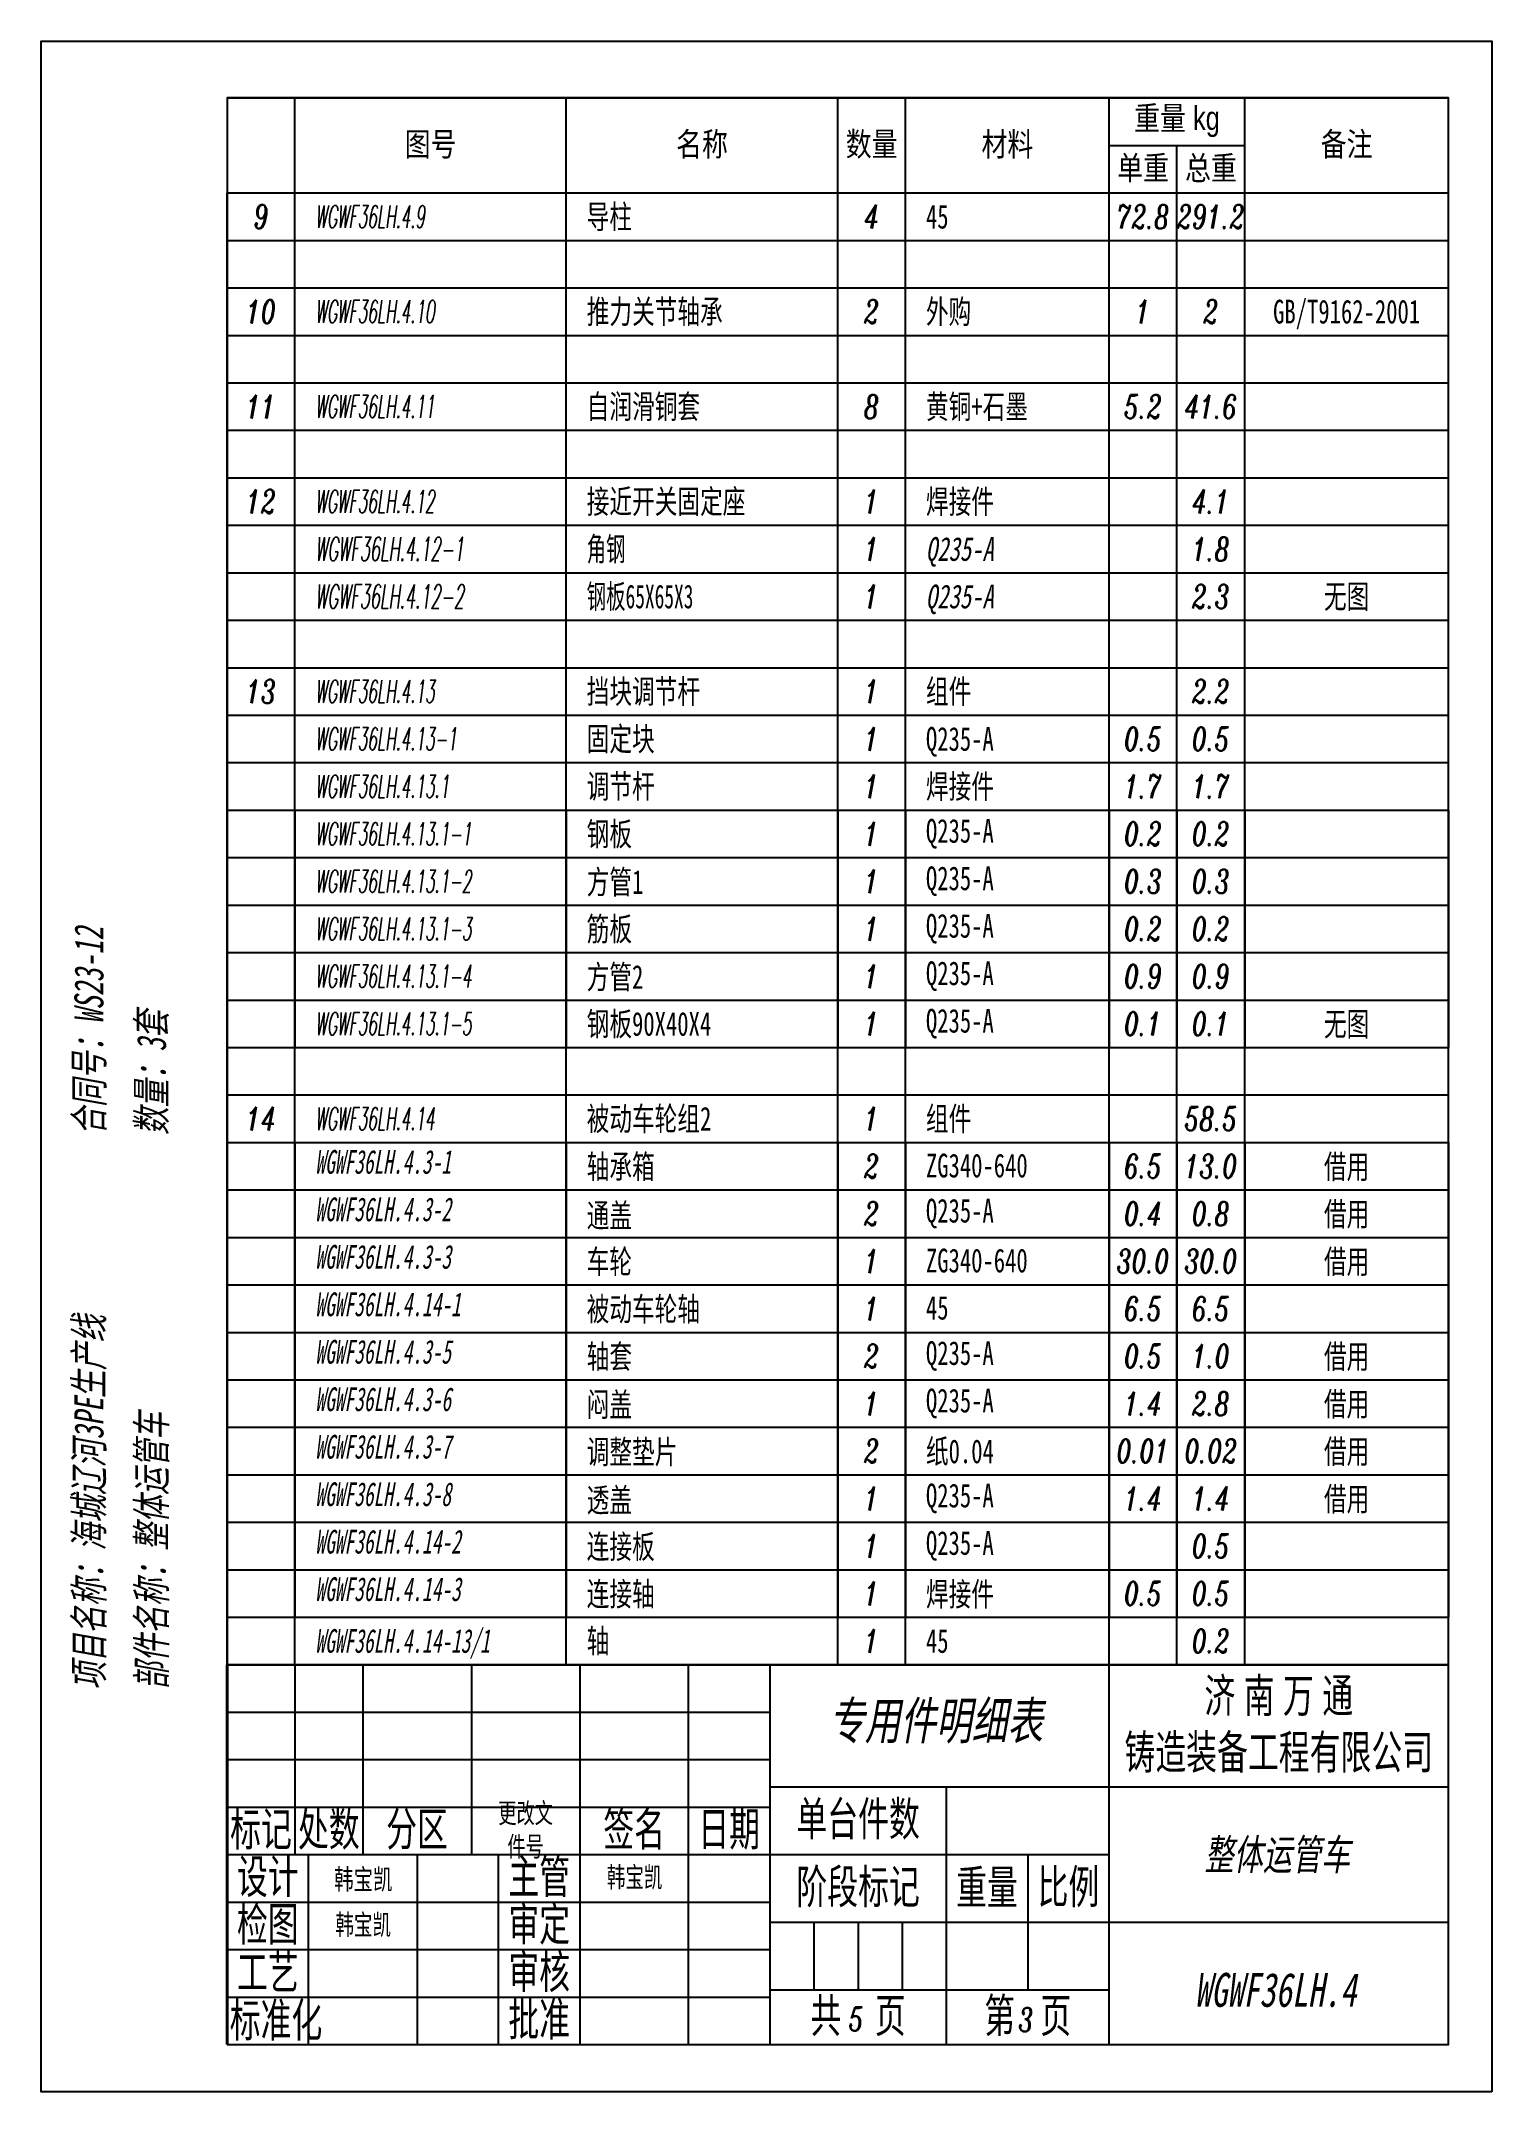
# Model space of a CAD drawing. Header units: millimetres. Extents: x 1029685 to 2160558, y -612394 to -232818.
# Drawn here: x 1035673 to 1038666, y -237051 to -232818 of the extents above; entities that cross this region are included whole.
import ezdxf
from ezdxf.enums import TextEntityAlignment as Align

# ---------------------------------------------------------------- set-up
doc = ezdxf.new("R2010")
doc.units = ezdxf.units.MM
doc.header["$LTSCALE"] = 5
doc.layers.add('标注层', color=3, linetype='Continuous')
doc.layers.add('细实线', color=4, linetype='Continuous')
doc.layers.add('粗实线', color=7, linetype='Continuous', lineweight=40)
doc.layers.add('细线', color=4, linetype='Continuous', lineweight=9)
doc.styles.add('CHINESE-3', font='', dxfattribs={"width": 0.8})
doc.styles.add('文字', font='', dxfattribs={"width": 0.7, "oblique": 10})
doc.styles.add('标准', font='', dxfattribs={"width": 0.667})
doc.styles.add('标注', font='italic.shx', dxfattribs={"width": 0.7})
doc.styles.get('CHINESE-3').set_extended_font_data('SimSun')
doc.styles.get('文字').set_extended_font_data('SimSun')
doc.styles.get('标准').set_extended_font_data('FangSong_GB2312')

msp = doc.modelspace()

# ---------------------------------------------------------------- texts
at = {"layer": '标注层', "insert": (1035741.4, -236220.2), "char_height": 89.039, "width": 3739.89, "attachment_point": 1, "rotation": 90, "style": '文字'}
msp.add_mtext('{\\H0.6739x;项目名称：海城辽河3PE生产线             合同号：WS23-12\\P部件名称：整体运管车                    数量：3套    }\u3000\u3000\u3000', dxfattribs=at)

# ---------------------------------------------------------------- blocks, each defined once
blk = doc.blocks.new('44')
at = {"layer": '细实线'}
for p, q in [((658445.7, -179696.7), (662045.7, -179696.7)), ((658445.7, -179696.7), (658445.7, -179976.7)), ((658645.7, -179976.7), (658645.7, -179696.7)), ((659445.7, -179976.7), (659445.7, -179696.7)), ((660245.7, -179976.7), (660245.7, -179696.7)), ((660445.7, -179976.7), (660445.7, -179696.7)), ((661045.7, -179976.7), (661045.7, -179696.7)), ((661445.7, -179976.7), (661445.7, -179696.7)), ((661045.7, -179836.7), (661445.7, -179836.7)), ((661245.7, -179976.7), (661245.7, -179836.7)), ((658445.7, -179976.7), (662045.7, -179976.7))]:
    blk.add_line(p, q, dxfattribs=at)
at = {"layer": '细实线', "char_height": 70, "width": 800, "attachment_point": 5, "style": 'CHINESE-3'}
for s, insert in [('{\\fￋￎￌﾣﾤ|b0|i0|c134|p2;重量 kg}', (661245.7, -179766.7)), ('{\\fￋￎￌﾣﾤ|b0|i0|c134|p2;图号}', (659045.7, -179836.7)), ('{\\fￋￎￌﾣﾤ|b0|i0|c134|p2;名称}', (659845.7, -179836.7)), ('{\\fￋￎￌﾣﾤ|b0|i0|c134|p2;数量}', (660345.7, -179836.7)), ('{\\fￋￎￌﾣﾤ|b0|i0|c134|p2;材料}', (660745.7, -179836.7)), ('{\\fￋￎￌﾣﾤ|b0|i0|c134|p2;备注}', (661745.7, -179836.7)), ('{\\fￋￎￌﾣﾤ|b0|i0|c134|p2;单重}', (661145.7, -179906.7)), ('{\\fￋￎￌﾣﾤ|b0|i0|c134|p2;总重}', (661345.7, -179906.7))]:
    blk.add_mtext(s, dxfattribs=dict(at, insert=insert))
blk = doc.blocks.new('图栏')
at = {"layer": '粗实线'}
blk.add_line((-180, 56), (-180, 0), dxfattribs=at)
at = {"layer": '细实线'}
for p, q in [((0, 56), (-180, 56)), ((-170, 56), (-170, 28)), ((-160, 56), (-160, 28)), ((-144, 56), (-144, 28)), ((-128, 56), (-128, 0)), ((-112, 0), (-112, 56)), ((-100, 56), (-100, 0)), ((-50, 0), (-50, 56)), ((-180, 49), (-100, 49)), ((-180, 42), (-100, 42)), ((-100, 38), (0, 38)), ((-74, 38), (-74, 0)), ((-180, 35), (-100, 35)), ((-180, 28), (-50, 28)), ((-168, 0), (-168, 28)), ((-152, 28), (-152, 0)), ((-140, 0), (-140, 28)), ((-62, 28), (-62, 8)), ((-180, 21), (-100, 21)), ((0, 18), (-100, 18)), ((-93.5, 18), (-93.5, 8)), ((-87, 18), (-87, 8)), ((-80.5, 18), (-80.5, 8)), ((-180, 14), (-100, 14)), ((-180, 7), (-100, 7)), ((-50, 8), (-100, 8)), ((-50, 0), (-50, 9))]:
    blk.add_line(p, q, dxfattribs=at)
at = {"layer": '细实线', "attachment_point": 5, "style": '标准'}
for s, insert, char_height, width in [('济{\\f\uffbfﾬￌﾣﾤ_GB2312|b0|i0|c134|p49; }南{\\f\uffbfﾬￌﾣﾤ_GB2312|b0|i0|c134|p49; }万{\\f\uffbfﾬￌﾣﾤ_GB2312|b0|i0|c134|p49; }通{\\f\uffbfﾬￌﾣﾤ_GB2312|b0|i0|c134|p49;\\P}铸造装备工程有限公司', (-25, 47), 5, 50), ('{\\f\uffbfﾬￌﾣﾤ_GB2312|b0|i0|c134|p49;单台件数}', (-87, 33), 5, 26), ('{\\f\uffbfﾬￌﾣﾤ_GB2312|b0|i0|c134|p49;标记}', (-175, 31.5), 5, 10), ('{\\f\uffbfﾬￌﾣﾤ_GB2312|b0|i0|c134|p49;处数}', (-165, 31.5), 5, 10), ('{\\f\uffbfﾬￌﾣﾤ_GB2312|b0|i0|c134|p49;分区}', (-152, 31.5), 5, 10), ('{\\fSimSun|b0|i0|c134|p2;更改文件号}', (-136, 31.5), 2.9493, 10), ('{\\f\uffbfﾬￌﾣﾤ_GB2312|b0|i0|c134|p49;签名}', (-120, 31.5), 5, 10), ('{\\f\uffbfﾬￌﾣﾤ_GB2312|b0|i0|c134|p49;日期}', (-106, 31.5), 5, 10), ('{\\f\uffbfﾬￌﾣﾤ_GB2312|b0|i0|c134|p49;设计}', (-174, 24.5), 5, 10), ('{\\f\uffbfﾬￌﾣﾤ_GB2312|b0|i0|c134|p49;主管}', (-134, 24.5), 5, 10), ('{\\fSimSun|b0|i0|c134|p2;韩宝凯}', (-119.94, 24.5), 3, 10), ('{\\f\uffbfﾬￌﾣﾤ_GB2312|b0|i0|c134|p49;阶段标记}', (-87, 23), 5, 26), ('{\\f\uffbfﾬￌﾣﾤ_GB2312|b0|i0|c134|p49;重量}', (-68, 23), 5, 12), ('{\\f\uffbfﾬￌﾣﾤ_GB2312|b0|i0|c134|p49;比例}', (-56, 23), 5, 12), ('{\\f\uffbfﾬￌﾣﾤ_GB2312|b0|i0|c134|p49;检图}', (-174, 17.5), 5, 10), ('{\\fSimSun|b0|i0|c134|p2;韩宝凯}', (-159.94, 17.5), 3, 10), ('{\\f\uffbfﾬￌﾣﾤ_GB2312|b0|i0|c134|p49;审定}', (-134, 17.5), 5, 10), ('{\\f\uffbfﾬￌﾣﾤ_GB2312|b0|i0|c134|p49;工艺}', (-174, 10.5), 5, 16), ('{\\f\uffbfﾬￌﾣﾤ_GB2312|b0|i0|c134|p49;审核}', (-134, 10.5), 5, 10), ('标准化', (-172.79, 3.35), 5, 16.875), ('{\\f\uffbfﾬￌﾣﾤ_GB2312|b0|i0|c134|p49;批准}', (-134, 3.5), 5, 10), ('{\\f\uffbfﾬￌﾣﾤ_GB2312|b0|i0|c134|p49;共    页}', (-87, 4), 5, 26), ('{\\f\uffbfﾬￌﾣﾤ_GB2312|b0|i0|c134|p49;第   页}', (-62, 4), 5, 24)]:
    blk.add_mtext(s, dxfattribs=dict(at, insert=insert, char_height=char_height, width=width))
at = {"layer": '细实线', "style": '标准', "width": 0.667, "flags": 8}
blk.add_attdef('材料', (-93.31, 44.19), '', height=5, dxfattribs=at)
for tag, p in [('Q', (-75.49, 47.76)), ('M', (-62, 32.74)), ('名称', (-25.19, 28)), ('姓名', (-159.93, 24.36)), ('DATA', (-146.06, 24.09)), ('姓名', (-159.93, 17.36)), ('DATA', (-146.06, 17.09)), ('KG', (-68.19, 13.73)), ('Y', (-55.74, 13.18)), ('姓名', (-119.93, 10.36)), ('DATA', (-106.06, 10.09)), ('N', (-25.47, 8.06)), ('姓名', (-119.93, 3.36)), ('Z', (-87.28, 3.77)), ('X', (-62.27, 3.67)), ('DATA', (-106.06, 3.09))]:
    blk.add_attdef(tag, text='', height=5, dxfattribs=at).set_placement(p, align=Align.MIDDLE_CENTER)
blk = doc.blocks.new('明细表')
for p, q in [((0, 7), (180, 7)), ((0, 0), (0, 7)), ((10, 0), (10, 7)), ((50, 0), (50, 7)), ((90, 0), (90, 7)), ((100, 0), (100, 7)), ((130, 0), (130, 7)), ((140, 0), (140, 7)), ((150, 0), (150, 7)), ((180, 0), (180, 7)), ((0, 0), (180, 0))]:
    blk.add_line(p, q)
at = {"width": 0.7, "flags": 8}
for tag, style, p in [('1', '标注', (5, 3.5)), ('4', '标注', (95, 3.5)), ('6', '标注', (135, 3.5)), ('7', '标注', (145, 3.5)), ('8', '文字', (165, 3.5))]:
    blk.add_attdef(tag, text='', height=3.5, dxfattribs=dict(at, style=style)).set_placement(p, align=Align.MIDDLE_CENTER)
at = {"color": 141, "flags": 8}
for tag, style, width, p in [('2', '标注', 0.6, (13, 3.5)), ('3', '文字', 0.7, (53, 3.5)), ('5', '标注', 0.7, (103, 3.5))]:
    blk.add_attdef(tag, text='', height=3.5, dxfattribs=dict(at, style=style, width=width)).set_placement(p, align=Align.MIDDLE_LEFT)

# ---------------------------------------------------------------- linework, layer by layer
at = {"layer": '细实线'}
msp.add_line((1036056.5, -233131.4), (1038576.5, -233131.4), dxfattribs=at)
for points in [[(1038666.4, -237051.4), (1035672.6, -237051.4), (1035672.6, -232817.8), (1038666.4, -232817.8)], [(1036056.5, -236953.4), (1038576.5, -236953.4), (1038576.5, -232935.4), (1036056.5, -232935.4), (1036056.5, -236953.4)]]:
    msp.add_lwpolyline(points, close=True, dxfattribs=at)

# ---------------------------------------------------------------- block references
at = {"layer": '标注层'}
ref = msp.add_blockref('明细表', (1036056.5, -235091.4), dxfattribs=dict(at, xscale=-14, yscale=14, zscale=14, rotation=180))
ref.add_attrib('2', 'WGWF36LH.4.3-1', dxfattribs={"layer": '0', "color": 141, "height": 49, "style": '文字', "oblique": 10, "width": 0.6, "flags": 8}).set_placement((1036238.5, -235131.5), align=Align.MIDDLE_LEFT)
ref.add_attrib('3', '轴承箱', dxfattribs={"layer": '0', "color": 141, "height": 49, "style": '文字', "width": 0.7, "flags": 8}).set_placement((1036798.5, -235141.3), align=Align.MIDDLE_LEFT)
ref.add_attrib('4', '2', dxfattribs={"layer": '0', "height": 49, "style": '标注', "width": 0.7, "flags": 8}).set_placement((1037386.5, -235140.4), align=Align.MIDDLE_CENTER)
ref.add_attrib('5', 'ZG340-640', dxfattribs={"layer": '0', "color": 141, "height": 49, "style": '文字', "width": 0.7, "flags": 8}).set_placement((1037498.5, -235139.1), align=Align.MIDDLE_LEFT)
ref.add_attrib('6', '6.5', dxfattribs={"layer": '0', "height": 49, "style": '标注', "width": 0.7, "flags": 8}).set_placement((1037946.5, -235140.4), align=Align.MIDDLE_CENTER)
ref.add_attrib('7', '13.0', dxfattribs={"layer": '0', "height": 49, "style": '标注', "width": 0.7, "flags": 8}).set_placement((1038086.5, -235140.4), align=Align.MIDDLE_CENTER)
ref.add_attrib('8', '借用', dxfattribs={"layer": '0', "height": 49, "style": '文字', "width": 0.7, "flags": 8}).set_placement((1038366.5, -235141.3), align=Align.MIDDLE_CENTER)
ref = msp.add_blockref('明细表', (1036056.5, -235189.4), dxfattribs=dict(at, xscale=-14, yscale=14, zscale=14, rotation=180))
ref.add_attrib('2', 'WGWF36LH.4.3-2', dxfattribs={"layer": '0', "color": 141, "height": 49, "style": '文字', "oblique": 10, "width": 0.6, "flags": 8}).set_placement((1036238.5, -235229.5), align=Align.MIDDLE_LEFT)
ref.add_attrib('3', '通盖', dxfattribs={"layer": '0', "color": 141, "height": 49, "style": '文字', "width": 0.7, "flags": 8}).set_placement((1036798.5, -235242.2), align=Align.MIDDLE_LEFT)
ref.add_attrib('4', '2', dxfattribs={"layer": '0', "height": 49, "style": '标注', "width": 0.7, "flags": 8}).set_placement((1037386.5, -235238.4), align=Align.MIDDLE_CENTER)
ref.add_attrib('5', 'Q235-A', dxfattribs={"layer": '0', "color": 141, "height": 49, "style": '文字', "width": 0.7, "flags": 8}).set_placement((1037498.5, -235232.2), align=Align.MIDDLE_LEFT)
ref.add_attrib('6', '0.4', dxfattribs={"layer": '0', "height": 49, "style": '标注', "width": 0.7, "flags": 8}).set_placement((1037946.5, -235238.4), align=Align.MIDDLE_CENTER)
ref.add_attrib('7', '0.8', dxfattribs={"layer": '0', "height": 49, "style": '标注', "width": 0.7, "flags": 8}).set_placement((1038086.5, -235238.4), align=Align.MIDDLE_CENTER)
ref.add_attrib('8', '借用', dxfattribs={"layer": '0', "height": 49, "style": '文字', "width": 0.7, "flags": 8}).set_placement((1038366.5, -235239.3), align=Align.MIDDLE_CENTER)
ref = msp.add_blockref('明细表', (1036056.5, -235287.4), dxfattribs=dict(at, xscale=-14, yscale=14, zscale=14, rotation=180))
ref.add_attrib('2', 'WGWF36LH.4.3-3', dxfattribs={"layer": '0', "color": 141, "height": 49, "style": '文字', "oblique": 10, "width": 0.6, "flags": 8}).set_placement((1036238.5, -235327.5), align=Align.MIDDLE_LEFT)
ref.add_attrib('3', '车轮', dxfattribs={"layer": '0', "color": 141, "height": 49, "style": '文字', "width": 0.7, "flags": 8}).set_placement((1036798.5, -235337.5), align=Align.MIDDLE_LEFT)
ref.add_attrib('4', '1', dxfattribs={"layer": '0', "height": 49, "style": '标注', "width": 0.7, "flags": 8}).set_placement((1037386.5, -235336.4), align=Align.MIDDLE_CENTER)
ref.add_attrib('5', 'ZG340-640', dxfattribs={"layer": '0', "color": 141, "height": 49, "style": '文字', "width": 0.7, "flags": 8}).set_placement((1037498.5, -235335.1), align=Align.MIDDLE_LEFT)
ref.add_attrib('6', '30.0', dxfattribs={"layer": '0', "height": 49, "style": '标注', "width": 0.7, "flags": 8}).set_placement((1037946.5, -235336.4), align=Align.MIDDLE_CENTER)
ref.add_attrib('7', '30.0', dxfattribs={"layer": '0', "height": 49, "style": '标注', "width": 0.7, "flags": 8}).set_placement((1038086.5, -235336.4), align=Align.MIDDLE_CENTER)
ref.add_attrib('8', '借用', dxfattribs={"layer": '0', "height": 49, "style": '文字', "width": 0.7, "flags": 8}).set_placement((1038366.5, -235337.3), align=Align.MIDDLE_CENTER)
ref = msp.add_blockref('明细表', (1036056.5, -235385.4), dxfattribs=dict(at, xscale=-14, yscale=14, zscale=14, rotation=180))
ref.add_attrib('2', 'WGWF36LH.4.14-1', dxfattribs={"layer": '0', "color": 141, "height": 49, "style": '文字', "oblique": 10, "width": 0.6, "flags": 8}).set_placement((1036238.5, -235425.5), align=Align.MIDDLE_LEFT)
ref.add_attrib('3', '被动车轮轴', dxfattribs={"layer": '0', "color": 141, "height": 49, "style": '文字', "width": 0.7, "flags": 8}).set_placement((1036798.5, -235435.3), align=Align.MIDDLE_LEFT)
ref.add_attrib('4', '1', dxfattribs={"layer": '0', "height": 49, "style": '标注', "width": 0.7, "flags": 8}).set_placement((1037386.5, -235434.4), align=Align.MIDDLE_CENTER)
ref.add_attrib('5', '45', dxfattribs={"layer": '0', "color": 141, "height": 49, "style": '文字', "width": 0.7, "flags": 8}).set_placement((1037498.5, -235432.5), align=Align.MIDDLE_LEFT)
ref.add_attrib('6', '6.5', dxfattribs={"layer": '0', "height": 49, "style": '标注', "width": 0.7, "flags": 8}).set_placement((1037946.5, -235434.4), align=Align.MIDDLE_CENTER)
ref.add_attrib('7', '6.5', dxfattribs={"layer": '0', "height": 49, "style": '标注', "width": 0.7, "flags": 8}).set_placement((1038086.5, -235434.4), align=Align.MIDDLE_CENTER)
ref = msp.add_blockref('明细表', (1036056.5, -235483.4), dxfattribs=dict(at, xscale=-14, yscale=14, zscale=14, rotation=180))
ref.add_attrib('2', 'WGWF36LH.4.3-5', dxfattribs={"layer": '0', "color": 141, "height": 49, "style": '文字', "oblique": 10, "width": 0.6, "flags": 8}).set_placement((1036238.5, -235523.5), align=Align.MIDDLE_LEFT)
ref.add_attrib('3', '轴套', dxfattribs={"layer": '0', "color": 141, "height": 49, "style": '文字', "width": 0.7, "flags": 8}).set_placement((1036798.5, -235533.3), align=Align.MIDDLE_LEFT)
ref.add_attrib('4', '2', dxfattribs={"layer": '0', "height": 49, "style": '标注', "width": 0.7, "flags": 8}).set_placement((1037386.5, -235532.4), align=Align.MIDDLE_CENTER)
ref.add_attrib('5', 'Q235-A', dxfattribs={"layer": '0', "color": 141, "height": 49, "style": '文字', "width": 0.7, "flags": 8}).set_placement((1037498.5, -235526.2), align=Align.MIDDLE_LEFT)
ref.add_attrib('6', '0.5', dxfattribs={"layer": '0', "height": 49, "style": '标注', "width": 0.7, "flags": 8}).set_placement((1037946.5, -235532.4), align=Align.MIDDLE_CENTER)
ref.add_attrib('7', '1.0', dxfattribs={"layer": '0', "height": 49, "style": '标注', "width": 0.7, "flags": 8}).set_placement((1038086.5, -235532.4), align=Align.MIDDLE_CENTER)
ref.add_attrib('8', '借用', dxfattribs={"layer": '0', "height": 49, "style": '文字', "width": 0.7, "flags": 8}).set_placement((1038366.5, -235533.3), align=Align.MIDDLE_CENTER)
ref = msp.add_blockref('明细表', (1036056.5, -235581.4), dxfattribs=dict(at, xscale=-14, yscale=14, zscale=14, rotation=180))
ref.add_attrib('2', 'WGWF36LH.4.3-6', dxfattribs={"layer": '0', "color": 141, "height": 49, "style": '文字', "oblique": 10, "width": 0.6, "flags": 8}).set_placement((1036238.5, -235621.5), align=Align.MIDDLE_LEFT)
ref.add_attrib('3', '闷盖', dxfattribs={"layer": '0', "color": 141, "height": 49, "style": '文字', "width": 0.7, "flags": 8}).set_placement((1036798.5, -235632.6), align=Align.MIDDLE_LEFT)
ref.add_attrib('4', '1', dxfattribs={"layer": '0', "height": 49, "style": '标注', "width": 0.7, "flags": 8}).set_placement((1037386.5, -235630.4), align=Align.MIDDLE_CENTER)
ref.add_attrib('5', 'Q235-A', dxfattribs={"layer": '0', "color": 141, "height": 49, "style": '文字', "width": 0.7, "flags": 8}).set_placement((1037498.5, -235624.2), align=Align.MIDDLE_LEFT)
ref.add_attrib('6', '1.4', dxfattribs={"layer": '0', "height": 49, "style": '标注', "width": 0.7, "flags": 8}).set_placement((1037946.5, -235630.4), align=Align.MIDDLE_CENTER)
ref.add_attrib('7', '2.8', dxfattribs={"layer": '0', "height": 49, "style": '标注', "width": 0.7, "flags": 8}).set_placement((1038086.5, -235630.4), align=Align.MIDDLE_CENTER)
ref.add_attrib('8', '借用', dxfattribs={"layer": '0', "height": 49, "style": '文字', "width": 0.7, "flags": 8}).set_placement((1038366.5, -235631.3), align=Align.MIDDLE_CENTER)
ref = msp.add_blockref('明细表', (1036056.5, -235679.4), dxfattribs=dict(at, xscale=-14, yscale=14, zscale=14, rotation=180))
ref.add_attrib('2', 'WGWF36LH.4.3-7', dxfattribs={"layer": '0', "color": 141, "height": 49, "style": '文字', "oblique": 10, "width": 0.6, "flags": 8}).set_placement((1036238.5, -235719.5), align=Align.MIDDLE_LEFT)
ref.add_attrib('3', '调整垫片', dxfattribs={"layer": '0', "color": 141, "height": 49, "style": '文字', "width": 0.7, "flags": 8}).set_placement((1036798.5, -235730.1), align=Align.MIDDLE_LEFT)
ref.add_attrib('4', '2', dxfattribs={"layer": '0', "height": 49, "style": '标注', "width": 0.7, "flags": 8}).set_placement((1037386.5, -235728.4), align=Align.MIDDLE_CENTER)
ref.add_attrib('5', '纸0.04', dxfattribs={"layer": '0', "color": 141, "height": 49, "style": '文字', "width": 0.7, "flags": 8}).set_placement((1037498.5, -235729), align=Align.MIDDLE_LEFT)
ref.add_attrib('6', '0.01', dxfattribs={"layer": '0', "height": 49, "style": '标注', "width": 0.7, "flags": 8}).set_placement((1037946.5, -235728.4), align=Align.MIDDLE_CENTER)
ref.add_attrib('7', '0.02', dxfattribs={"layer": '0', "height": 49, "style": '标注', "width": 0.7, "flags": 8}).set_placement((1038086.5, -235728.4), align=Align.MIDDLE_CENTER)
ref.add_attrib('8', '借用', dxfattribs={"layer": '0', "height": 49, "style": '文字', "width": 0.7, "flags": 8}).set_placement((1038366.5, -235729.3), align=Align.MIDDLE_CENTER)
ref = msp.add_blockref('明细表', (1036056.5, -235777.4), dxfattribs=dict(at, xscale=-14, yscale=14, zscale=14, rotation=180))
ref.add_attrib('2', 'WGWF36LH.4.3-8', dxfattribs={"layer": '0', "color": 141, "height": 49, "style": '文字', "oblique": 10, "width": 0.6, "flags": 8}).set_placement((1036238.5, -235817.5), align=Align.MIDDLE_LEFT)
ref.add_attrib('3', '透盖', dxfattribs={"layer": '0', "color": 141, "height": 49, "style": '文字', "width": 0.7, "flags": 8}).set_placement((1036798.5, -235829.7), align=Align.MIDDLE_LEFT)
ref.add_attrib('4', '1', dxfattribs={"layer": '0', "height": 49, "style": '标注', "width": 0.7, "flags": 8}).set_placement((1037386.5, -235826.4), align=Align.MIDDLE_CENTER)
ref.add_attrib('5', 'Q235-A', dxfattribs={"layer": '0', "color": 141, "height": 49, "style": '文字', "width": 0.7, "flags": 8}).set_placement((1037498.5, -235820.2), align=Align.MIDDLE_LEFT)
ref.add_attrib('6', '1.4', dxfattribs={"layer": '0', "height": 49, "style": '标注', "width": 0.7, "flags": 8}).set_placement((1037946.5, -235826.4), align=Align.MIDDLE_CENTER)
ref.add_attrib('7', '1.4', dxfattribs={"layer": '0', "height": 49, "style": '标注', "width": 0.7, "flags": 8}).set_placement((1038086.5, -235826.4), align=Align.MIDDLE_CENTER)
ref.add_attrib('8', '借用', dxfattribs={"layer": '0', "height": 49, "style": '文字', "width": 0.7, "flags": 8}).set_placement((1038366.5, -235827.3), align=Align.MIDDLE_CENTER)
ref = msp.add_blockref('明细表', (1036056.5, -235875.4), dxfattribs=dict(at, xscale=-14, yscale=14, zscale=14, rotation=180))
ref.add_attrib('2', 'WGWF36LH.4.14-2', dxfattribs={"layer": '0', "color": 141, "height": 49, "style": '文字', "oblique": 10, "width": 0.6, "flags": 8}).set_placement((1036238.5, -235915.5), align=Align.MIDDLE_LEFT)
ref.add_attrib('3', '连接板', dxfattribs={"layer": '0', "color": 141, "height": 49, "style": '文字', "width": 0.7, "flags": 8}).set_placement((1036798.5, -235925.5), align=Align.MIDDLE_LEFT)
ref.add_attrib('4', '1', dxfattribs={"layer": '0', "height": 49, "style": '标注', "width": 0.7, "flags": 8}).set_placement((1037386.5, -235924.4), align=Align.MIDDLE_CENTER)
ref.add_attrib('5', 'Q235-A', dxfattribs={"layer": '0', "color": 141, "height": 49, "style": '文字', "width": 0.7, "flags": 8}).set_placement((1037498.5, -235918.2), align=Align.MIDDLE_LEFT)
ref.add_attrib('7', '0.5', dxfattribs={"layer": '0', "height": 49, "style": '标注', "width": 0.7, "flags": 8}).set_placement((1038086.5, -235924.4), align=Align.MIDDLE_CENTER)
ref = msp.add_blockref('明细表', (1036056.5, -235973.4), dxfattribs=dict(at, xscale=-14, yscale=14, zscale=14, rotation=180))
ref.add_attrib('2', 'WGWF36LH.4.14-3', dxfattribs={"layer": '0', "color": 141, "height": 49, "style": '文字', "oblique": 10, "width": 0.6, "flags": 8}).set_placement((1036238.5, -236013.5), align=Align.MIDDLE_LEFT)
ref.add_attrib('3', '连接轴', dxfattribs={"layer": '0', "color": 141, "height": 49, "style": '文字', "width": 0.7, "flags": 8}).set_placement((1036798.5, -236023.5), align=Align.MIDDLE_LEFT)
ref.add_attrib('4', '1', dxfattribs={"layer": '0', "height": 49, "style": '标注', "width": 0.7, "flags": 8}).set_placement((1037386.5, -236022.4), align=Align.MIDDLE_CENTER)
ref.add_attrib('5', '焊接件', dxfattribs={"layer": '0', "color": 141, "height": 49, "style": '文字', "width": 0.7, "flags": 8}).set_placement((1037498.5, -236023.8), align=Align.MIDDLE_LEFT)
ref.add_attrib('6', '0.5', dxfattribs={"layer": '0', "height": 49, "style": '标注', "width": 0.7, "flags": 8}).set_placement((1037946.5, -236022.4), align=Align.MIDDLE_CENTER)
ref.add_attrib('7', '0.5', dxfattribs={"layer": '0', "height": 49, "style": '标注', "width": 0.7, "flags": 8}).set_placement((1038086.5, -236022.4), align=Align.MIDDLE_CENTER)
ref = msp.add_blockref('明细表', (1036056.5, -236169.4), dxfattribs=dict(at, xscale=14, yscale=14, zscale=14))
ref.add_attrib('2', 'WGWF36LH.4.14-13/1', dxfattribs={"layer": '0', "color": 141, "height": 49, "style": '文字', "oblique": 10, "width": 0.6, "flags": 8}).set_placement((1036238.5, -236120.4), align=Align.MIDDLE_LEFT)
ref.add_attrib('3', '轴', dxfattribs={"layer": '0', "color": 141, "height": 49, "style": '文字', "width": 0.7, "flags": 8}).set_placement((1036798.5, -236120.4), align=Align.MIDDLE_LEFT)
ref.add_attrib('4', '1', dxfattribs={"layer": '0', "height": 49, "style": '标注', "width": 0.7, "flags": 8}).set_placement((1037386.5, -236120.4), align=Align.MIDDLE_CENTER)
ref.add_attrib('5', '45', dxfattribs={"layer": '0', "color": 141, "height": 49, "style": '文字', "width": 0.7, "flags": 8}).set_placement((1037498.5, -236120.4), align=Align.MIDDLE_LEFT)
ref.add_attrib('7', '0.2', dxfattribs={"layer": '0', "height": 49, "style": '标注', "width": 0.7, "flags": 8}).set_placement((1038086.5, -236120.4), align=Align.MIDDLE_CENTER)
ref = msp.add_blockref('图栏', (1038576.5, -236953.4), dxfattribs=dict(at, xscale=14, yscale=14, zscale=14))
ref.add_attrib('名称', '整体运管车', dxfattribs={"layer": '细实线', "height": 63, "style": '文字', "oblique": 10, "width": 0.7, "flags": 8}).set_placement((1038223.8, -236561.4), align=Align.MIDDLE_CENTER)
ref.add_attrib('N', 'WGWF36LH.4', dxfattribs={"layer": '细实线', "height": 70, "style": '文字', "oblique": 10, "width": 0.7, "flags": 8}).set_placement((1038219.9, -236840.6), align=Align.MIDDLE_CENTER)
ref.add_attrib('Q', '专用件明细表', dxfattribs={"layer": '细实线', "height": 77, "style": '文字', "oblique": 10, "width": 0.7, "flags": 8}).set_placement((1037519.6, -236284.8), align=Align.MIDDLE_CENTER)
ref.add_attrib('Z', '5', dxfattribs={"layer": '细实线', "height": 49, "style": '标注', "width": 0.7, "flags": 8}).set_placement((1037354.6, -236900.7), align=Align.MIDDLE_CENTER)
ref.add_attrib('X', '3', dxfattribs={"layer": '细实线', "height": 49, "style": '标注', "width": 0.7, "flags": 8}).set_placement((1037704.8, -236902), align=Align.MIDDLE_CENTER)
ref.add_attrib('姓名', '韩宝凯', dxfattribs={"layer": '细实线', "height": 42, "style": '文字', "oblique": 0.1745, "width": 0.7, "flags": 8}).set_placement((1036337.5, -236612.4), align=Align.MIDDLE_CENTER)
at = {"layer": '细实线'}
for name, p, xscale, yscale, zscale in [('44', (575144.5, -107147.7), 0.7000000000698492, 0.7000000000698492, 0.7000000000698492), ('明细表', (1036056.5, -233229.4), 14, 14, 14), ('明细表', (1036056.5, -233327.4), 14, 14, 14), ('明细表', (1036056.5, -233425.4), 14, 14, 14), ('明细表', (1036056.5, -233523.4), 14, 14, 14), ('明细表', (1036056.5, -233621.4), 14, 14, 14), ('明细表', (1036056.5, -233719.4), 14, 14, 14), ('明细表', (1036056.5, -233817.4), 14, 14, 14), ('明细表', (1036056.5, -233915.4), 14, 14, 14), ('明细表', (1036056.5, -234013.4), 14, 14, 14), ('明细表', (1036056.5, -234111.4), 14, 14, 14), ('明细表', (1036056.5, -234209.4), 14, 14, 14), ('明细表', (1036056.5, -234307.4), 14, 14, 14), ('明细表', (1036056.5, -234405.4), 14, 14, 14), ('明细表', (1036056.5, -234503.4), 14, 14, 14), ('明细表', (1036056.5, -234601.4), 14, 14, 14), ('明细表', (1036056.5, -234699.4), 14, 14, 14), ('明细表', (1036056.5, -234797.4), 14, 14, 14), ('明细表', (1036056.5, -234895.4), 14, 14, 14), ('明细表', (1036056.5, -234993.4), 14, 14, 14), ('明细表', (1036056.5, -235091.4), 14, 14, 14), ('明细表', (1036056.5, -235189.4), 14, 14, 14), ('明细表', (1036056.5, -235287.4), 14, 14, 14), ('明细表', (1036056.5, -235385.4), 14, 14, 14), ('明细表', (1036056.5, -235483.4), 14, 14, 14), ('明细表', (1036056.5, -235581.4), 14, 14, 14), ('明细表', (1036056.5, -235679.4), 14, 14, 14), ('明细表', (1036056.5, -235777.4), 14, 14, 14), ('明细表', (1036056.5, -235875.4), 14, 14, 14), ('明细表', (1036056.5, -235973.4), 14, 14, 14), ('明细表', (1036056.5, -236071.4), 14, 14, 14), ('明细表', (1036056.5, -236169.4), 14, 14, 14)]:
    msp.add_blockref(name, p, dxfattribs=dict(at, xscale=xscale, yscale=yscale, zscale=zscale))
ref = msp.add_blockref('明细表', (1036056.5, -233229.4), dxfattribs=dict(at, xscale=14.00000000000001, yscale=14.00000000000001, zscale=14.00000000000001))
ref.add_attrib('1', '9', dxfattribs={"layer": '0', "height": 49, "style": '标注', "width": 0.7, "flags": 8}).set_placement((1036126.5, -233180.4), align=Align.MIDDLE_CENTER)
ref.add_attrib('2', 'WGWF36LH.4.9', dxfattribs={"layer": '0', "color": 141, "height": 46.667, "style": '标注', "width": 0.5, "flags": 8}).set_placement((1036238.5, -233180.4), align=Align.MIDDLE_LEFT)
ref.add_attrib('3', '导柱', dxfattribs={"layer": '0', "color": 141, "height": 49, "style": '文字', "width": 0.7, "flags": 8}).set_placement((1036798.5, -233180.4), align=Align.MIDDLE_LEFT)
ref.add_attrib('4', '4', dxfattribs={"layer": '0', "height": 49, "style": '标注', "width": 0.7, "flags": 8}).set_placement((1037386.5, -233180.4), align=Align.MIDDLE_CENTER)
ref.add_attrib('5', '45', dxfattribs={"layer": '0', "color": 141, "height": 49, "style": '文字', "width": 0.7, "flags": 8}).set_placement((1037498.5, -233180.4), align=Align.MIDDLE_LEFT)
ref.add_attrib('6', '72.8', dxfattribs={"layer": '0', "height": 49, "style": '标注', "width": 0.7, "flags": 8}).set_placement((1037946.5, -233180.4), align=Align.MIDDLE_CENTER)
ref.add_attrib('7', '291.2', dxfattribs={"layer": '0', "height": 49, "style": '标注', "width": 0.7, "flags": 8}).set_placement((1038086.5, -233180.4), align=Align.MIDDLE_CENTER)
ref = msp.add_blockref('明细表', (1036056.5, -233425.4), dxfattribs=dict(at, xscale=14.00000000000001, yscale=14.00000000000001, zscale=14.00000000000001))
ref.add_attrib('1', '10', dxfattribs={"layer": '0', "height": 49, "style": '标注', "width": 0.7, "flags": 8}).set_placement((1036126.5, -233376.4), align=Align.MIDDLE_CENTER)
ref.add_attrib('2', 'WGWF36LH.4.10', dxfattribs={"layer": '0', "color": 141, "height": 46.667, "style": '标注', "width": 0.5, "flags": 8}).set_placement((1036238.5, -233376.4), align=Align.MIDDLE_LEFT)
ref.add_attrib('3', '推力关节轴承', dxfattribs={"layer": '0', "color": 141, "height": 49, "style": '文字', "width": 0.7, "flags": 8}).set_placement((1036798.5, -233376.4), align=Align.MIDDLE_LEFT)
ref.add_attrib('4', '2', dxfattribs={"layer": '0', "height": 49, "style": '标注', "width": 0.7, "flags": 8}).set_placement((1037386.5, -233376.4), align=Align.MIDDLE_CENTER)
ref.add_attrib('5', '外购', dxfattribs={"layer": '0', "color": 141, "height": 49, "style": '文字', "width": 0.7, "flags": 8}).set_placement((1037498.5, -233376.4), align=Align.MIDDLE_LEFT)
ref.add_attrib('6', '1', dxfattribs={"layer": '0', "height": 49, "style": '标注', "width": 0.7, "flags": 8}).set_placement((1037946.5, -233376.4), align=Align.MIDDLE_CENTER)
ref.add_attrib('7', '2', dxfattribs={"layer": '0', "height": 49, "style": '标注', "width": 0.7, "flags": 8}).set_placement((1038086.5, -233376.4), align=Align.MIDDLE_CENTER)
ref.add_attrib('8', 'GB/T9162-2001', dxfattribs={"layer": '0', "height": 49, "style": '文字', "width": 0.7, "flags": 8}).set_placement((1038366.5, -233376.4), align=Align.MIDDLE_CENTER)
ref = msp.add_blockref('明细表', (1036056.5, -233621.4), dxfattribs=dict(at, xscale=14.00000000000001, yscale=14.00000000000001, zscale=14.00000000000001))
ref.add_attrib('1', '11', dxfattribs={"layer": '0', "height": 49, "style": '标注', "width": 0.7, "flags": 8}).set_placement((1036126.5, -233572.4), align=Align.MIDDLE_CENTER)
ref.add_attrib('2', 'WGWF36LH.4.11', dxfattribs={"layer": '0', "color": 141, "height": 46.667, "style": '标注', "width": 0.5, "flags": 8}).set_placement((1036238.5, -233572.4), align=Align.MIDDLE_LEFT)
ref.add_attrib('3', '自润滑铜套', dxfattribs={"layer": '0', "color": 141, "height": 49, "style": '文字', "width": 0.7, "flags": 8}).set_placement((1036798.5, -233572.4), align=Align.MIDDLE_LEFT)
ref.add_attrib('4', '8', dxfattribs={"layer": '0', "height": 49, "style": '标注', "width": 0.7, "flags": 8}).set_placement((1037386.5, -233572.4), align=Align.MIDDLE_CENTER)
ref.add_attrib('5', '黄铜+石墨', dxfattribs={"layer": '0', "color": 141, "height": 49, "style": '文字', "width": 0.7, "flags": 8}).set_placement((1037498.5, -233572.4), align=Align.MIDDLE_LEFT)
ref.add_attrib('6', '5.2', dxfattribs={"layer": '0', "height": 49, "style": '标注', "width": 0.7, "flags": 8}).set_placement((1037946.5, -233572.4), align=Align.MIDDLE_CENTER)
ref.add_attrib('7', '41.6', dxfattribs={"layer": '0', "height": 49, "style": '标注', "width": 0.7, "flags": 8}).set_placement((1038086.5, -233572.4), align=Align.MIDDLE_CENTER)
ref = msp.add_blockref('明细表', (1036056.5, -233817.4), dxfattribs=dict(at, xscale=14.00000000000001, yscale=14.00000000000001, zscale=14.00000000000001))
ref.add_attrib('1', '12', dxfattribs={"layer": '0', "height": 49, "style": '标注', "width": 0.7, "flags": 8}).set_placement((1036126.5, -233768.4), align=Align.MIDDLE_CENTER)
ref.add_attrib('2', 'WGWF36LH.4.12', dxfattribs={"layer": '0', "color": 141, "height": 46.667, "style": '标注', "width": 0.5, "flags": 8}).set_placement((1036238.5, -233768.4), align=Align.MIDDLE_LEFT)
ref.add_attrib('3', '接近开关固定座', dxfattribs={"layer": '0', "color": 141, "height": 49, "style": '文字', "width": 0.7, "flags": 8}).set_placement((1036798.5, -233768.4), align=Align.MIDDLE_LEFT)
ref.add_attrib('4', '1', dxfattribs={"layer": '0', "height": 49, "style": '标注', "width": 0.7, "flags": 8}).set_placement((1037386.5, -233768.4), align=Align.MIDDLE_CENTER)
ref.add_attrib('5', '焊接件', dxfattribs={"layer": '0', "color": 141, "height": 49, "style": '文字', "width": 0.7, "flags": 8}).set_placement((1037498.5, -233768.4), align=Align.MIDDLE_LEFT)
ref.add_attrib('7', '4.1', dxfattribs={"layer": '0', "height": 49, "style": '标注', "width": 0.7, "flags": 8}).set_placement((1038086.5, -233768.4), align=Align.MIDDLE_CENTER)
ref = msp.add_blockref('明细表', (1036056.5, -234209.4), dxfattribs=dict(at, xscale=14.00000000000001, yscale=14.00000000000001, zscale=14.00000000000001))
ref.add_attrib('1', '13', dxfattribs={"layer": '0', "height": 49, "style": '标注', "width": 0.7, "flags": 8}).set_placement((1036126.5, -234160.4), align=Align.MIDDLE_CENTER)
ref.add_attrib('2', 'WGWF36LH.4.13', dxfattribs={"layer": '0', "color": 141, "height": 46.667, "style": '标注', "width": 0.5, "flags": 8}).set_placement((1036238.5, -234160.4), align=Align.MIDDLE_LEFT)
ref.add_attrib('3', '挡块调节杆', dxfattribs={"layer": '0', "color": 141, "height": 49, "style": '文字', "width": 0.7, "flags": 8}).set_placement((1036798.5, -234160.4), align=Align.MIDDLE_LEFT)
ref.add_attrib('4', '1', dxfattribs={"layer": '0', "height": 49, "style": '标注', "width": 0.7, "flags": 8}).set_placement((1037386.5, -234160.4), align=Align.MIDDLE_CENTER)
ref.add_attrib('5', '组件', dxfattribs={"layer": '0', "color": 141, "height": 49, "style": '文字', "width": 0.7, "flags": 8}).set_placement((1037498.5, -234160.4), align=Align.MIDDLE_LEFT)
ref.add_attrib('7', '2.2', dxfattribs={"layer": '0', "height": 49, "style": '标注', "width": 0.7, "flags": 8}).set_placement((1038086.5, -234160.4), align=Align.MIDDLE_CENTER)
ref = msp.add_blockref('明细表', (1036056.5, -234307.4), dxfattribs=dict(at, xscale=14.00000459917937, yscale=14.00000459917937, zscale=14.00000459917937))
ref.add_attrib('2', 'WGWF36LH.4.13-1', dxfattribs={"layer": '0', "color": 141, "height": 46.667, "style": '标注', "width": 0.5, "flags": 8}).set_placement((1036238.5, -234258.4), align=Align.MIDDLE_LEFT)
ref.add_attrib('3', '固定块', dxfattribs={"layer": '0', "color": 141, "height": 49, "style": '文字', "width": 0.7, "flags": 8}).set_placement((1036798.5, -234258.4), align=Align.MIDDLE_LEFT)
ref.add_attrib('4', '1', dxfattribs={"layer": '0', "height": 49, "style": '标注', "width": 0.7, "flags": 8}).set_placement((1037386.5, -234258.4), align=Align.MIDDLE_CENTER)
ref.add_attrib('5', 'Q235-A', dxfattribs={"layer": '0', "color": 141, "height": 49, "style": '文字', "width": 0.7, "flags": 8}).set_placement((1037498.5, -234258.4), align=Align.MIDDLE_LEFT)
ref.add_attrib('6', '0.5', dxfattribs={"layer": '0', "height": 49, "style": '标注', "width": 0.7, "flags": 8}).set_placement((1037946.5, -234258.4), align=Align.MIDDLE_CENTER)
ref.add_attrib('7', '0.5', dxfattribs={"layer": '0', "height": 49, "style": '标注', "width": 0.7, "flags": 8}).set_placement((1038086.5, -234258.4), align=Align.MIDDLE_CENTER)
ref = msp.add_blockref('明细表', (1036056.5, -234405.4), dxfattribs=dict(at, xscale=14.00000459917937, yscale=14.00000459917937, zscale=14.00000459917937))
ref.add_attrib('2', 'WGWF36LH.4.13.1', dxfattribs={"layer": '0', "color": 141, "height": 46.667, "style": '标注', "width": 0.5, "flags": 8}).set_placement((1036238.5, -234356.4), align=Align.MIDDLE_LEFT)
ref.add_attrib('3', '调节杆', dxfattribs={"layer": '0', "color": 141, "height": 49, "style": '文字', "width": 0.7, "flags": 8}).set_placement((1036798.5, -234356.4), align=Align.MIDDLE_LEFT)
ref.add_attrib('4', '1', dxfattribs={"layer": '0', "height": 49, "style": '标注', "width": 0.7, "flags": 8}).set_placement((1037386.5, -234356.4), align=Align.MIDDLE_CENTER)
ref.add_attrib('5', '焊接件', dxfattribs={"layer": '0', "color": 141, "height": 49, "style": '文字', "width": 0.7, "flags": 8}).set_placement((1037498.5, -234356.4), align=Align.MIDDLE_LEFT)
ref.add_attrib('6', '1.7', dxfattribs={"layer": '0', "height": 49, "style": '标注', "width": 0.7, "flags": 8}).set_placement((1037946.5, -234356.4), align=Align.MIDDLE_CENTER)
ref.add_attrib('7', '1.7', dxfattribs={"layer": '0', "height": 49, "style": '标注', "width": 0.7, "flags": 8}).set_placement((1038086.5, -234356.4), align=Align.MIDDLE_CENTER)
ref = msp.add_blockref('明细表', (1036056.5, -234405.4), dxfattribs=dict(at, xscale=-14.00000459917937, yscale=14.00000459917937, zscale=14.00000459917937, rotation=180))
ref.add_attrib('2', 'WGWF36LH.4.13.1-1', dxfattribs={"layer": '0', "color": 141, "height": 46.667, "style": '标注', "width": 0.5, "flags": 8}).set_placement((1036238.5, -234454.4), align=Align.MIDDLE_LEFT)
ref.add_attrib('3', '钢板', dxfattribs={"layer": '0', "color": 141, "height": 49, "style": '文字', "width": 0.7, "flags": 8}).set_placement((1036798.5, -234454.7), align=Align.MIDDLE_LEFT)
ref.add_attrib('4', '1', dxfattribs={"layer": '0', "height": 49, "style": '标注', "width": 0.7, "flags": 8}).set_placement((1037386.5, -234454.4), align=Align.MIDDLE_CENTER)
ref.add_attrib('5', 'Q235-A', dxfattribs={"layer": '0', "color": 141, "height": 49, "style": '文字', "width": 0.7, "flags": 8}).set_placement((1037498.5, -234448.2), align=Align.MIDDLE_LEFT)
ref.add_attrib('6', '0.2', dxfattribs={"layer": '0', "height": 49, "style": '标注', "width": 0.7, "flags": 8}).set_placement((1037946.5, -234454.4), align=Align.MIDDLE_CENTER)
ref.add_attrib('7', '0.2', dxfattribs={"layer": '0', "height": 49, "style": '标注', "width": 0.7, "flags": 8}).set_placement((1038086.5, -234454.4), align=Align.MIDDLE_CENTER)
ref = msp.add_blockref('明细表', (1036056.5, -234503.4), dxfattribs=dict(at, xscale=-14.00000459917937, yscale=14.00000459917937, zscale=14.00000459917937, rotation=180))
ref.add_attrib('2', 'WGWF36LH.4.13.1-2', dxfattribs={"layer": '0', "color": 141, "height": 46.667, "style": '标注', "width": 0.5, "flags": 8}).set_placement((1036238.5, -234552.4), align=Align.MIDDLE_LEFT)
ref.add_attrib('3', '方管1', dxfattribs={"layer": '0', "color": 141, "height": 49, "style": '文字', "width": 0.7, "flags": 8}).set_placement((1036798.5, -234553.8), align=Align.MIDDLE_LEFT)
ref.add_attrib('4', '1', dxfattribs={"layer": '0', "height": 49, "style": '标注', "width": 0.7, "flags": 8}).set_placement((1037386.5, -234552.4), align=Align.MIDDLE_CENTER)
ref.add_attrib('5', 'Q235-A', dxfattribs={"layer": '0', "color": 141, "height": 49, "style": '文字', "width": 0.7, "flags": 8}).set_placement((1037498.5, -234546.2), align=Align.MIDDLE_LEFT)
ref.add_attrib('6', '0.3', dxfattribs={"layer": '0', "height": 49, "style": '标注', "width": 0.7, "flags": 8}).set_placement((1037946.5, -234552.4), align=Align.MIDDLE_CENTER)
ref.add_attrib('7', '0.3', dxfattribs={"layer": '0', "height": 49, "style": '标注', "width": 0.7, "flags": 8}).set_placement((1038086.5, -234552.4), align=Align.MIDDLE_CENTER)
ref = msp.add_blockref('明细表', (1036056.5, -234601.4), dxfattribs=dict(at, xscale=-14.00000459917937, yscale=14.00000459917937, zscale=14.00000459917937, rotation=180))
ref.add_attrib('2', 'WGWF36LH.4.13.1-3', dxfattribs={"layer": '0', "color": 141, "height": 46.667, "style": '标注', "width": 0.5, "flags": 8}).set_placement((1036238.5, -234650.4), align=Align.MIDDLE_LEFT)
ref.add_attrib('3', '筋板', dxfattribs={"layer": '0', "color": 141, "height": 49, "style": '文字', "width": 0.7, "flags": 8}).set_placement((1036798.5, -234650.7), align=Align.MIDDLE_LEFT)
ref.add_attrib('4', '1', dxfattribs={"layer": '0', "height": 49, "style": '标注', "width": 0.7, "flags": 8}).set_placement((1037386.5, -234650.4), align=Align.MIDDLE_CENTER)
ref.add_attrib('5', 'Q235-A', dxfattribs={"layer": '0', "color": 141, "height": 49, "style": '文字', "width": 0.7, "flags": 8}).set_placement((1037498.5, -234644.2), align=Align.MIDDLE_LEFT)
ref.add_attrib('6', '0.2', dxfattribs={"layer": '0', "height": 49, "style": '标注', "width": 0.7, "flags": 8}).set_placement((1037946.5, -234650.4), align=Align.MIDDLE_CENTER)
ref.add_attrib('7', '0.2', dxfattribs={"layer": '0', "height": 49, "style": '标注', "width": 0.7, "flags": 8}).set_placement((1038086.5, -234650.4), align=Align.MIDDLE_CENTER)
ref = msp.add_blockref('明细表', (1036056.5, -234699.4), dxfattribs=dict(at, xscale=-14.00000459917937, yscale=14.00000459917937, zscale=14.00000459917937, rotation=180))
ref.add_attrib('2', 'WGWF36LH.4.13.1-4', dxfattribs={"layer": '0', "color": 141, "height": 46.667, "style": '标注', "width": 0.5, "flags": 8}).set_placement((1036238.5, -234748.4), align=Align.MIDDLE_LEFT)
ref.add_attrib('3', '方管2', dxfattribs={"layer": '0', "color": 141, "height": 49, "style": '文字', "width": 0.7, "flags": 8}).set_placement((1036798.5, -234749.8), align=Align.MIDDLE_LEFT)
ref.add_attrib('4', '1', dxfattribs={"layer": '0', "height": 49, "style": '标注', "width": 0.7, "flags": 8}).set_placement((1037386.5, -234748.4), align=Align.MIDDLE_CENTER)
ref.add_attrib('5', 'Q235-A', dxfattribs={"layer": '0', "color": 141, "height": 49, "style": '文字', "width": 0.7, "flags": 8}).set_placement((1037498.5, -234742.2), align=Align.MIDDLE_LEFT)
ref.add_attrib('6', '0.9', dxfattribs={"layer": '0', "height": 49, "style": '标注', "width": 0.7, "flags": 8}).set_placement((1037946.5, -234748.4), align=Align.MIDDLE_CENTER)
ref.add_attrib('7', '0.9', dxfattribs={"layer": '0', "height": 49, "style": '标注', "width": 0.7, "flags": 8}).set_placement((1038086.5, -234748.4), align=Align.MIDDLE_CENTER)
ref = msp.add_blockref('明细表', (1036056.5, -234797.4), dxfattribs=dict(at, xscale=-14.00000459917937, yscale=14.00000459917937, zscale=14.00000459917937, rotation=180))
ref.add_attrib('2', 'WGWF36LH.4.13.1-5', dxfattribs={"layer": '0', "color": 141, "height": 46.667, "style": '标注', "width": 0.5, "flags": 8}).set_placement((1036238.5, -234846.4), align=Align.MIDDLE_LEFT)
ref.add_attrib('3', '钢板90X40X4', dxfattribs={"layer": '0', "color": 141, "height": 49, "style": '文字', "width": 0.7, "flags": 8}).set_placement((1036798.5, -234846.7), align=Align.MIDDLE_LEFT)
ref.add_attrib('4', '1', dxfattribs={"layer": '0', "height": 49, "style": '标注', "width": 0.7, "flags": 8}).set_placement((1037386.5, -234846.4), align=Align.MIDDLE_CENTER)
ref.add_attrib('5', 'Q235-A', dxfattribs={"layer": '0', "color": 141, "height": 49, "style": '文字', "width": 0.7, "flags": 8}).set_placement((1037498.5, -234840.2), align=Align.MIDDLE_LEFT)
ref.add_attrib('6', '0.1', dxfattribs={"layer": '0', "height": 49, "style": '标注', "width": 0.7, "flags": 8}).set_placement((1037946.5, -234846.4), align=Align.MIDDLE_CENTER)
ref.add_attrib('7', '0.1', dxfattribs={"layer": '0', "height": 49, "style": '标注', "width": 0.7, "flags": 8}).set_placement((1038086.5, -234846.4), align=Align.MIDDLE_CENTER)
ref.add_attrib('8', '无图', dxfattribs={"layer": '0', "height": 49, "style": '文字', "width": 0.7, "flags": 8}).set_placement((1038366.5, -234847), align=Align.MIDDLE_CENTER)
ref = msp.add_blockref('明细表', (1036056.5, -235091.4), dxfattribs=dict(at, xscale=14.00000000000001, yscale=14.00000000000001, zscale=14.00000000000001))
ref.add_attrib('1', '14', dxfattribs={"layer": '0', "height": 49, "style": '标注', "width": 0.7, "flags": 8}).set_placement((1036126.5, -235042.4), align=Align.MIDDLE_CENTER)
ref.add_attrib('2', 'WGWF36LH.4.14', dxfattribs={"layer": '0', "color": 141, "height": 46.667, "style": '标注', "width": 0.5, "flags": 8}).set_placement((1036238.5, -235042.4), align=Align.MIDDLE_LEFT)
ref.add_attrib('3', '被动车轮组2', dxfattribs={"layer": '0', "color": 141, "height": 49, "style": '文字', "width": 0.7, "flags": 8}).set_placement((1036798.5, -235042.4), align=Align.MIDDLE_LEFT)
ref.add_attrib('4', '1', dxfattribs={"layer": '0', "height": 49, "style": '标注', "width": 0.7, "flags": 8}).set_placement((1037386.5, -235042.4), align=Align.MIDDLE_CENTER)
ref.add_attrib('5', '组件', dxfattribs={"layer": '0', "color": 141, "height": 49, "style": '文字', "width": 0.7, "flags": 8}).set_placement((1037498.5, -235042.4), align=Align.MIDDLE_LEFT)
ref.add_attrib('7', '58.5', dxfattribs={"layer": '0', "height": 49, "style": '标注', "width": 0.7, "flags": 8}).set_placement((1038086.5, -235042.4), align=Align.MIDDLE_CENTER)
at = {"layer": '细线'}
ref = msp.add_blockref('明细表', (1036056.5, -233915.4), dxfattribs=dict(at, xscale=13.99999540082059, yscale=13.99999540082059, zscale=13.99999540082059))
ref.add_attrib('2', 'WGWF36LH.4.12-1', dxfattribs={"layer": '0', "color": 141, "height": 49, "style": '标注', "width": 0.5, "flags": 8}).set_placement((1036238.5, -233866.4), align=Align.MIDDLE_LEFT)
ref.add_attrib('3', '角钢', dxfattribs={"layer": '0', "color": 141, "height": 49, "style": '文字', "width": 0.6, "flags": 8}).set_placement((1036798.5, -233866.4), align=Align.MIDDLE_LEFT)
ref.add_attrib('4', '1', dxfattribs={"layer": '0', "height": 49, "style": '标注', "width": 0.7, "flags": 8}).set_placement((1037386.5, -233866.4), align=Align.MIDDLE_CENTER)
ref.add_attrib('5', 'Q235-A', dxfattribs={"layer": '0', "color": 141, "height": 49, "style": '文字', "oblique": 10, "width": 0.7, "flags": 8}).set_placement((1037498.5, -233866.4), align=Align.MIDDLE_LEFT)
ref.add_attrib('7', '1.8', dxfattribs={"layer": '0', "height": 49, "style": '标注', "width": 0.7, "flags": 8}).set_placement((1038086.5, -233866.4), align=Align.MIDDLE_CENTER)
ref = msp.add_blockref('明细表', (1036056.5, -234013.4), dxfattribs=dict(at, xscale=13.99999540082059, yscale=13.99999540082059, zscale=13.99999540082059))
ref.add_attrib('2', 'WGWF36LH.4.12-2', dxfattribs={"layer": '0', "color": 141, "height": 49, "style": '标注', "width": 0.5, "flags": 8}).set_placement((1036238.5, -233964.4), align=Align.MIDDLE_LEFT)
ref.add_attrib('3', '钢板65X65X3', dxfattribs={"layer": '0', "color": 141, "height": 49, "style": '文字', "width": 0.6, "flags": 8}).set_placement((1036798.5, -233964.4), align=Align.MIDDLE_LEFT)
ref.add_attrib('4', '1', dxfattribs={"layer": '0', "height": 49, "style": '标注', "width": 0.7, "flags": 8}).set_placement((1037386.5, -233964.4), align=Align.MIDDLE_CENTER)
ref.add_attrib('5', 'Q235-A', dxfattribs={"layer": '0', "color": 141, "height": 49, "style": '文字', "oblique": 10, "width": 0.7, "flags": 8}).set_placement((1037498.5, -233964.4), align=Align.MIDDLE_LEFT)
ref.add_attrib('7', '2.3', dxfattribs={"layer": '0', "height": 49, "style": '标注', "width": 0.7, "flags": 8}).set_placement((1038086.5, -233964.4), align=Align.MIDDLE_CENTER)
ref.add_attrib('8', '无图', dxfattribs={"layer": '0', "height": 49, "style": '文字', "width": 0.7, "flags": 8}).set_placement((1038366.5, -233964.4), align=Align.MIDDLE_CENTER)

msp.set_redraw_order([(e.dxf.handle, doc.entitydb.next_handle()) for e in msp.query("TEXT MTEXT ATTDEF DIMENSION ARC_DIMENSION")])  # texts and dimensions are drawn at this point

doc.saveas('drawing.dxf')
